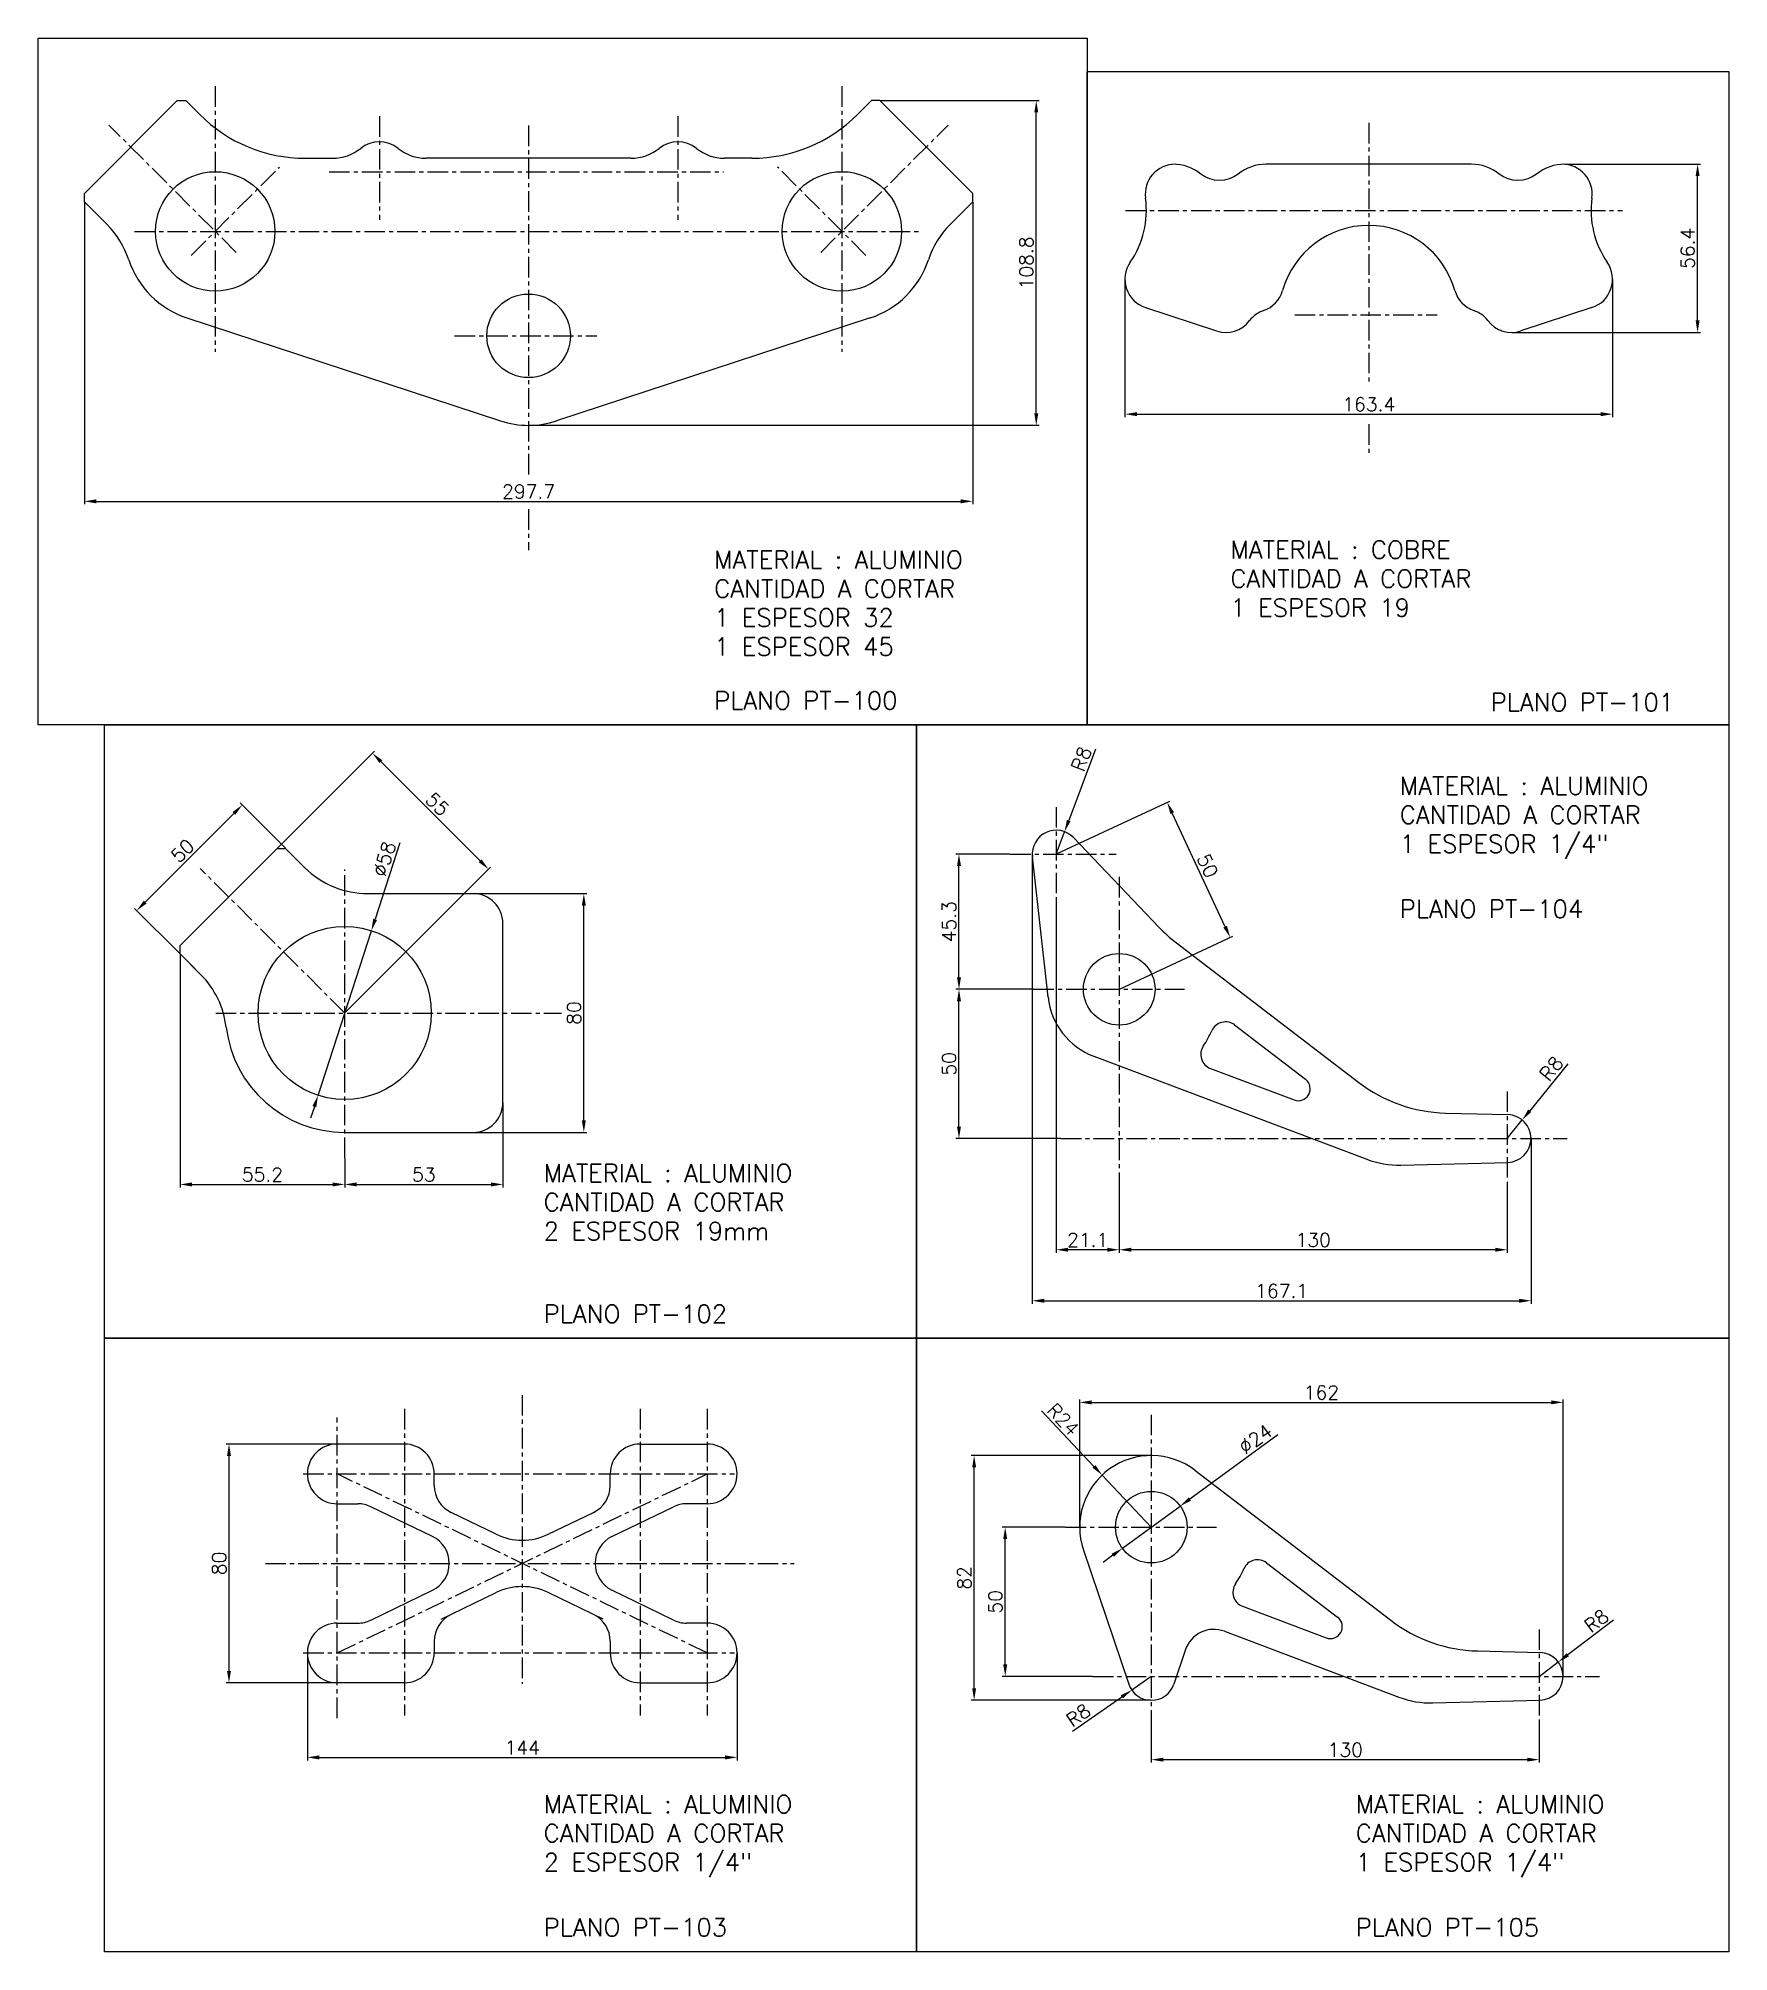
# Model space of a CAD drawing. Extents: x -1050 to 4472, y -2429 to 1188.
# Drawn here: x 390 to 957, y -2201 to -1560 of the extents above; entities that cross this region are included whole.
import ezdxf

# ---------------------------------------------------------------- set-up
doc = ezdxf.new("R2010")
doc.units = 0
doc.header["$LTSCALE"] = 5.5
doc.header["$MEASUREMENT"] = 0
doc.linetypes.add('CENTER', pattern=[2, 1.25, -0.25, 0.25, -0.25])
doc.layers.get('0').update_dxf_attribs({"linetype": 'CONTINUOUS'})
doc.layers.get('DEFPOINTS').update_dxf_attribs({"linetype": 'CONTINUOUS'})
doc.layers.add('CL', color=1, linetype='CENTER')
doc.layers.add('CO', color=3, linetype='CONTINUOUS')
doc.styles.add('ROMANS', font='ROMANS.SHX')
doc.dimstyles.new('2', dxfattribs={"dimscale": 2, "dimtxt": 2.3, "dimasz": 2, "dimexe": 0.5, "dimexo": 0.0625, "dimgap": 0.5, "dimtad": 1, "dimdec": 4, "dimdsep": 46, "dimtxsty": 'ROMANS', "dimcen": -2, "dimclrt": 7, "dimadec": 0, "dimazin": 0, "dimtfac": 0.869565, "dimtdec": 4, "dimtmove": 0, "dimatfit": 3, "dimfxl": 1, "dimtolj": 1, "dimarcsym": 0})

msp = doc.modelspace()

# ---------------------------------------------------------------- texts
at = {"layer": 'CO', "style": 'ROMANS'}
for s, p in [('MATERIAL : COBRE', (789.60852, -1734.23953)), ('MATERIAL : ALUMINIO', (616.61237, -1737.57481)), ('CANTIDAD A CORTAR', (616.61237, -1747.28909)), ('CANTIDAD A CORTAR', (789.60852, -1743.95382)), ('1 ESPESOR 19', (789.60852, -1753.6681)), ('1 ESPESOR 32', (616.61237, -1757.00338)), ('1 ESPESOR 45', (616.61237, -1766.71766)), ('PLANO PT-100', (616.61237, -1784.76198)), ('PLANO PT-101', (876.83789, -1785.36468)), ('MATERIAL : ALUMINIO', (846.36907, -1813.37086)), ('CANTIDAD A CORTAR', (846.36907, -1823.08515)), ('1 ESPESOR 1/4"', (846.36907, -1832.79943)), ('PLANO PT-104', (846.36907, -1854.62377)), ('MATERIAL : ALUMINIO', (559.47356, -1943.13947)), ('CANTIDAD A CORTAR', (559.47356, -1952.85375)), ('2 ESPESOR 19mm', (559.47356, -1962.56804)), ('PLANO PT-102', (559.47356, -1990.32664)), ('MATERIAL : ALUMINIO', (559.47356, -2154.63839)), ('MATERIAL : ALUMINIO', (831.61836, -2154.63839)), ('CANTIDAD A CORTAR', (559.47356, -2164.35268)), ('CANTIDAD A CORTAR', (831.61836, -2164.35268)), ('2 ESPESOR 1/4"', (559.47356, -2174.06696)), ('1 ESPESOR 1/4"', (831.61836, -2174.06696)), ('PLANO PT-103', (559.47356, -2195.8913)), ('PLANO PT-105', (831.61836, -2195.8913))]:
    msp.add_text(s, height=6, dxfattribs=at).set_placement(p)

# ---------------------------------------------------------------- blocks, each defined once
blk = doc.blocks.new('*D139')
at = {"layer": 'CO', "color": 0, "lineweight": -2}
for p, q in [((672.26, -1580.73), (725.54, -1580.73)), ((724.54, -1685.57), (724.54, -1584.73)), ((554.54, -1689.57), (725.54, -1689.57))]:
    blk.add_line(p, q, dxfattribs=at)
at = {"layer": 'CO', "color": 0}
for points in [[(723.88, -1584.73), (725.21, -1584.73), (724.54, -1580.73)], [(723.88, -1685.57), (725.21, -1685.57), (724.54, -1689.57)]]:
    blk.add_solid(points, dxfattribs=at)
at = {"layer": 'DEFPOINTS', "color": 0}
for p in [(672.14, -1580.73), (724.54, -1580.73), (554.41, -1689.57)]:
    blk.add_point(p, dxfattribs=at)
at = {"layer": 'CO', "color": 7, "insert": (721.24, -1635.15), "char_height": 4.6, "attachment_point": 5, "rotation": 90, "style": 'ROMANS'}
blk.add_mtext('\\A1;108.8', dxfattribs=at)
blk = doc.blocks.new('*D140')
at = {"layer": 'CO', "color": 0, "lineweight": -2}
for p, q in [((754.26, -1640.73), (754.26, -1686.83)), ((917.64, -1640.73), (917.64, -1686.83)), ((758.26, -1685.83), (913.64, -1685.83))]:
    blk.add_line(p, q, dxfattribs=at)
at = {"layer": 'CO', "color": 0}
for points in [[(758.26, -1685.16), (758.26, -1686.5), (754.26, -1685.83)], [(913.64, -1685.16), (913.64, -1686.5), (917.64, -1685.83)]]:
    blk.add_solid(points, dxfattribs=at)
at = {"layer": 'DEFPOINTS', "color": 0}
for p in [(754.26, -1640.61), (917.64, -1640.61), (917.64, -1685.83)]:
    blk.add_point(p, dxfattribs=at)
at = {"layer": 'CO', "color": 7, "insert": (835.95, -1682.53), "char_height": 4.6, "attachment_point": 5, "style": 'ROMANS'}
blk.add_mtext('\\A1;163.4', dxfattribs=at)
blk = doc.blocks.new('*D141')
at = {"layer": 'CO', "color": 0, "lineweight": -2}
for p, q in [((901.72, -1602.07), (947.14, -1602.07)), ((946.14, -1654.42), (946.14, -1606.07)), ((883.96, -1658.42), (947.14, -1658.42))]:
    blk.add_line(p, q, dxfattribs=at)
at = {"layer": 'CO', "color": 0}
for points in [[(945.48, -1606.07), (946.81, -1606.07), (946.14, -1602.07)], [(945.48, -1654.42), (946.81, -1654.42), (946.14, -1658.42)]]:
    blk.add_solid(points, dxfattribs=at)
at = {"layer": 'DEFPOINTS', "color": 0}
for p in [(901.59, -1602.07), (946.14, -1602.07), (883.84, -1658.42)]:
    blk.add_point(p, dxfattribs=at)
at = {"layer": 'CO', "color": 7, "insert": (942.84, -1630.25), "char_height": 4.6, "attachment_point": 5, "rotation": 90, "style": 'ROMANS'}
blk.add_mtext('\\A1;56.4', dxfattribs=at)
blk = doc.blocks.new('*D143')
at = {"layer": 'CO', "color": 0, "lineweight": -2}
for p, q in [((405.57, -1614.8), (405.57, -1716.04)), ((703.25, -1614.8), (703.25, -1716.04)), ((409.57, -1715.04), (699.25, -1715.04))]:
    blk.add_line(p, q, dxfattribs=at)
at = {"layer": 'CO', "color": 0}
for points in [[(409.57, -1714.37), (409.57, -1715.7), (405.57, -1715.04)], [(699.25, -1714.37), (699.25, -1715.7), (703.25, -1715.04)]]:
    blk.add_solid(points, dxfattribs=at)
at = {"layer": 'DEFPOINTS', "color": 0}
for p in [(405.57, -1614.67), (703.25, -1614.67), (703.25, -1715.04)]:
    blk.add_point(p, dxfattribs=at)
at = {"layer": 'CO', "color": 7, "insert": (554.41, -1711.74), "char_height": 4.6, "attachment_point": 5, "style": 'ROMANS'}
blk.add_mtext('\\A1;297.7', dxfattribs=at)
blk = doc.blocks.new('*D197')
at = {"layer": 'CO', "color": 0, "lineweight": -2}
for p, q in [((535.93, -1846.5), (573.93, -1846.5)), ((572.93, -1922.5), (572.93, -1850.5)), ((535.93, -1926.5), (573.93, -1926.5))]:
    blk.add_line(p, q, dxfattribs=at)
at = {"layer": 'CO', "color": 0}
for points in [[(572.26, -1850.5), (573.59, -1850.5), (572.93, -1846.5)], [(572.26, -1922.5), (573.59, -1922.5), (572.93, -1926.5)]]:
    blk.add_solid(points, dxfattribs=at)
at = {"layer": 'DEFPOINTS', "color": 0}
for p in [(535.8, -1846.5), (572.93, -1846.5), (535.8, -1926.5)]:
    blk.add_point(p, dxfattribs=at)
at = {"layer": 'CO', "color": 7, "insert": (569.63, -1886.5), "char_height": 4.6, "attachment_point": 5, "rotation": 90, "style": 'ROMANS'}
blk.add_mtext('\\A1;80', dxfattribs=at)
blk = doc.blocks.new('*D198')
at = {"layer": 'CO', "color": 0, "lineweight": -2}
for p, q in [((545.8, -1916.62), (545.8, -1944.95)), ((492.8, -1935.26), (492.8, -1944.95)), ((496.8, -1943.95), (541.8, -1943.95))]:
    blk.add_line(p, q, dxfattribs=at)
at = {"layer": 'CO', "color": 0}
for points in [[(496.8, -1943.28), (496.8, -1944.62), (492.8, -1943.95)], [(541.8, -1943.28), (541.8, -1944.62), (545.8, -1943.95)]]:
    blk.add_solid(points, dxfattribs=at)
at = {"layer": 'DEFPOINTS', "color": 0}
for p in [(545.8, -1916.5), (492.8, -1935.13), (545.8, -1943.95)]:
    blk.add_point(p, dxfattribs=at)
at = {"layer": 'CO', "color": 7, "insert": (519.3, -1940.65), "char_height": 4.6, "attachment_point": 5, "style": 'ROMANS'}
blk.add_mtext('\\A1;53', dxfattribs=at)
blk = doc.blocks.new('*D200')
at = {"layer": 'CO', "color": 0, "lineweight": -2}
for p, q in [((425.94, -1849.33), (455.64, -1819.64)), ((472.92, -1831.26), (457.76, -1816.1)), ((437.56, -1866.61), (422.4, -1851.46))]:
    blk.add_line(p, q, dxfattribs=at)
at = {"layer": 'CO', "color": 0}
for points in [[(455.17, -1819.16), (456.11, -1820.11), (458.47, -1816.81)], [(425.47, -1848.86), (426.41, -1849.81), (423.11, -1852.16)]]:
    blk.add_solid(points, dxfattribs=at)
at = {"layer": 'DEFPOINTS', "color": 0}
for p in [(458.47, -1816.81), (473.01, -1831.35), (437.65, -1866.7)]:
    blk.add_point(p, dxfattribs=at)
at = {"layer": 'CO', "color": 7, "insert": (438.46, -1832.15), "char_height": 4.6, "attachment_point": 5, "rotation": 45, "style": 'ROMANS'}
blk.add_mtext('\\A1;50', dxfattribs=at)
blk = doc.blocks.new('*D201')
at = {"layer": 'CO', "color": 0, "lineweight": -2}
for p, q in [((454, -1847.52), (502.8, -1798.72)), ((504.92, -1802.25), (538.16, -1835.49)), ((492.89, -1886.41), (541.69, -1837.61))]:
    blk.add_line(p, q, dxfattribs=at)
at = {"layer": 'CO', "color": 0}
for points in [[(505.4, -1801.78), (504.45, -1802.73), (502.1, -1799.43)], [(538.63, -1835.02), (537.69, -1835.96), (540.99, -1838.32)]]:
    blk.add_solid(points, dxfattribs=at)
at = {"layer": 'DEFPOINTS', "color": 0}
for p in [(540.99, -1838.32), (453.91, -1847.61), (492.8, -1886.5)]:
    blk.add_point(p, dxfattribs=at)
at = {"layer": 'CO', "color": 7, "insert": (523.87, -1816.54), "char_height": 4.6, "attachment_point": 5, "rotation": 315, "style": 'ROMANS'}
blk.add_mtext('\\A1;55', dxfattribs=at)
blk = doc.blocks.new('*D202')
at = {"layer": 'CO', "color": 0, "lineweight": -2}
for p, q in [((511.3, -1829.45), (502.98, -1855.11)), ((483.86, -1914.09), (501.75, -1858.91)), ((482.63, -1917.89), (481.39, -1921.7))]:
    blk.add_line(p, q, dxfattribs=at)
at = {"layer": 'CO', "color": 0}
for points in [[(502.35, -1854.9), (503.62, -1855.31), (501.75, -1858.91)], [(481.99, -1917.68), (483.26, -1918.1), (483.86, -1914.09)]]:
    blk.add_solid(points, dxfattribs=at)
at = {"layer": 'DEFPOINTS', "color": 0}
for p in [(501.75, -1858.91), (483.86, -1914.09)]:
    blk.add_point(p, dxfattribs=at)
at = {"layer": 'CO', "color": 7, "insert": (506.06, -1834.91), "char_height": 4.6, "attachment_point": 5, "rotation": 72.03488, "style": 'ROMANS'}
blk.add_mtext('\\A1;∅58', dxfattribs=at)
blk = doc.blocks.new('*D203')
at = {"layer": 'CO', "color": 0, "lineweight": -2}
for p, q in [((437.65, -1866.83), (437.65, -1944.95)), ((492.8, -1935.26), (492.8, -1944.95)), ((441.65, -1943.95), (488.8, -1943.95))]:
    blk.add_line(p, q, dxfattribs=at)
at = {"layer": 'CO', "color": 0}
for points in [[(441.65, -1943.28), (441.65, -1944.62), (437.65, -1943.95)], [(488.8, -1943.28), (488.8, -1944.62), (492.8, -1943.95)]]:
    blk.add_solid(points, dxfattribs=at)
at = {"layer": 'DEFPOINTS', "color": 0}
for p in [(437.65, -1866.7), (492.8, -1935.13), (492.8, -1943.95)]:
    blk.add_point(p, dxfattribs=at)
at = {"layer": 'CO', "color": 7, "insert": (465.23, -1940.65), "char_height": 4.6, "attachment_point": 5, "style": 'ROMANS'}
blk.add_mtext('\\A1;55.2', dxfattribs=at)
blk = doc.blocks.new('*D204')
at = {"layer": 'CO', "color": 0, "lineweight": -2}
for p, q in [((480.28, -2101.06), (480.28, -2136.95)), ((624.28, -2101.06), (624.28, -2136.95)), ((484.28, -2135.95), (620.28, -2135.95))]:
    blk.add_line(p, q, dxfattribs=at)
at = {"layer": 'CO', "color": 0}
for points in [[(484.28, -2135.28), (484.28, -2136.62), (480.28, -2135.95)], [(620.28, -2135.28), (620.28, -2136.62), (624.28, -2135.95)]]:
    blk.add_solid(points, dxfattribs=at)
at = {"layer": 'DEFPOINTS', "color": 0}
for p in [(480.28, -2100.94), (624.28, -2100.94), (624.28, -2135.95)]:
    blk.add_point(p, dxfattribs=at)
at = {"layer": 'CO', "color": 7, "insert": (552.28, -2132.65), "char_height": 4.6, "attachment_point": 5, "style": 'ROMANS'}
blk.add_mtext('\\A1;144', dxfattribs=at)
blk = doc.blocks.new('*D205')
at = {"layer": 'CO', "color": 0, "lineweight": -2}
for p, q in [((490.16, -2030.94), (453.03, -2030.94)), ((454.03, -2106.94), (454.03, -2034.94)), ((490.16, -2110.94), (453.03, -2110.94))]:
    blk.add_line(p, q, dxfattribs=at)
at = {"layer": 'CO', "color": 0}
for points in [[(453.36, -2034.94), (454.69, -2034.94), (454.03, -2030.94)], [(453.36, -2106.94), (454.69, -2106.94), (454.03, -2110.94)]]:
    blk.add_solid(points, dxfattribs=at)
at = {"layer": 'DEFPOINTS', "color": 0}
for p in [(454.03, -2030.94), (490.28, -2030.94), (490.28, -2110.94)]:
    blk.add_point(p, dxfattribs=at)
at = {"layer": 'CO', "color": 7, "insert": (450.73, -2070.94), "char_height": 4.6, "attachment_point": 5, "rotation": 90, "style": 'ROMANS'}
blk.add_mtext('\\A1;80', dxfattribs=at)
blk = doc.blocks.new('*D221')
at = {"layer": 'CO', "color": 0, "lineweight": -2}
for p, q in [((763.09, -2126.79), (763.09, -2137.7)), ((893.09, -2124.14), (893.09, -2137.7)), ((767.09, -2136.7), (889.09, -2136.7))]:
    blk.add_line(p, q, dxfattribs=at)
at = {"layer": 'CO', "color": 0}
for points in [[(767.09, -2136.03), (767.09, -2137.36), (763.09, -2136.7)], [(889.09, -2136.03), (889.09, -2137.36), (893.09, -2136.7)]]:
    blk.add_solid(points, dxfattribs=at)
at = {"layer": 'DEFPOINTS', "color": 0}
for p in [(763.09, -2126.67), (893.09, -2124.02), (893.09, -2136.7)]:
    blk.add_point(p, dxfattribs=at)
at = {"layer": 'CO', "color": 7, "insert": (828.09, -2133.4), "char_height": 4.6, "attachment_point": 5, "style": 'ROMANS'}
blk.add_mtext('\\A1;130', dxfattribs=at)
blk = doc.blocks.new('*D222')
at = {"layer": 'CO', "color": 0, "lineweight": -2}
for p, q in [((734.21, -2058.79), (713.13, -2058.79)), ((714.13, -2104.79), (714.13, -2062.79)), ((743.4, -2108.79), (713.13, -2108.79))]:
    blk.add_line(p, q, dxfattribs=at)
at = {"layer": 'CO', "color": 0}
for points in [[(713.47, -2062.79), (714.8, -2062.79), (714.13, -2058.79)], [(713.47, -2104.79), (714.8, -2104.79), (714.13, -2108.79)]]:
    blk.add_solid(points, dxfattribs=at)
at = {"layer": 'DEFPOINTS', "color": 0}
for p in [(714.13, -2058.79), (734.34, -2058.79), (743.52, -2108.79)]:
    blk.add_point(p, dxfattribs=at)
at = {"layer": 'CO', "color": 7, "insert": (710.83, -2083.79), "char_height": 4.6, "attachment_point": 5, "rotation": 90, "style": 'ROMANS'}
blk.add_mtext('\\A1;50', dxfattribs=at)
blk = doc.blocks.new('*D223')
at = {"layer": 'CO', "color": 0, "lineweight": -2}
for p, q in [((805.49, -2027.81), (776.01, -2049.36)), ((753.4, -2065.87), (772.78, -2051.71)), ((750.17, -2068.23), (746.94, -2070.59))]:
    blk.add_line(p, q, dxfattribs=at)
at = {"layer": 'CO', "color": 0}
for points in [[(775.62, -2048.82), (776.4, -2049.89), (772.78, -2051.71)], [(749.78, -2067.7), (750.56, -2068.77), (753.4, -2065.87)]]:
    blk.add_solid(points, dxfattribs=at)
at = {"layer": 'DEFPOINTS', "color": 0}
for p in [(772.78, -2051.71), (753.4, -2065.87)]:
    blk.add_point(p, dxfattribs=at)
at = {"layer": 'CO', "color": 7, "insert": (797.96, -2029.23), "char_height": 4.6, "attachment_point": 5, "rotation": 36.154, "style": 'ROMANS'}
blk.add_mtext('\\A1;∅24', dxfattribs=at)
blk = doc.blocks.new('*D224')
at = {"layer": 'CO', "color": 0, "lineweight": -2}
for p, q in [((726.33, -2019.85), (743.87, -2038.43)), ((763.09, -2058.79), (746.62, -2041.34))]:
    blk.add_line(p, q, dxfattribs=at)
at = {"layer": 'CO', "color": 0}
blk.add_solid([(744.36, -2037.98), (743.39, -2038.89), (746.62, -2041.34)], dxfattribs=at)
at = {"layer": 'DEFPOINTS', "color": 0}
for p in [(746.62, -2041.34), (763.09, -2058.79)]:
    blk.add_point(p, dxfattribs=at)
at = {"layer": 'CO', "color": 7, "insert": (733.55, -2022.69), "char_height": 4.6, "attachment_point": 5, "rotation": 313.34782, "style": 'ROMANS'}
blk.add_mtext('\\A1;R24', dxfattribs=at)
blk = doc.blocks.new('*D225')
at = {"layer": 'CO', "color": 0, "lineweight": -2}
for p, q in [((763.09, -2108.79), (756.53, -2113.37)), ((736.65, -2127.21), (753.24, -2115.65))]:
    blk.add_line(p, q, dxfattribs=at)
at = {"layer": 'CO', "color": 0}
blk.add_solid([(752.86, -2115.11), (753.62, -2116.2), (756.53, -2113.37)], dxfattribs=at)
at = {"layer": 'DEFPOINTS', "color": 0}
for p in [(763.09, -2108.79), (756.53, -2113.37)]:
    blk.add_point(p, dxfattribs=at)
at = {"layer": 'CO', "color": 7, "insert": (738.64, -2121.8), "char_height": 4.6, "attachment_point": 5, "rotation": 34.85488, "style": 'ROMANS'}
blk.add_mtext('\\A1;R8', dxfattribs=at)
blk = doc.blocks.new('*D226')
at = {"layer": 'CO', "color": 0, "lineweight": -2}
for p, q in [((762.97, -2034.79), (702.72, -2034.79)), ((703.72, -2112.79), (703.72, -2038.79)), ((762.97, -2116.79), (702.72, -2116.79))]:
    blk.add_line(p, q, dxfattribs=at)
at = {"layer": 'CO', "color": 0}
for points in [[(703.05, -2038.79), (704.38, -2038.79), (703.72, -2034.79)], [(703.05, -2112.79), (704.38, -2112.79), (703.72, -2116.79)]]:
    blk.add_solid(points, dxfattribs=at)
at = {"layer": 'DEFPOINTS', "color": 0}
for p in [(703.72, -2034.79), (763.09, -2034.79), (763.09, -2116.79)]:
    blk.add_point(p, dxfattribs=at)
at = {"layer": 'CO', "color": 7, "insert": (700.42, -2075.79), "char_height": 4.6, "attachment_point": 5, "rotation": 90, "style": 'ROMANS'}
blk.add_mtext('\\A1;82', dxfattribs=at)
blk = doc.blocks.new('*D227')
at = {"layer": 'CO', "color": 0, "lineweight": -2}
for p, q in [((739.09, -2058.67), (739.09, -2015.98)), ((743.09, -2016.98), (897.09, -2016.98)), ((901.09, -2108.67), (901.09, -2015.98))]:
    blk.add_line(p, q, dxfattribs=at)
at = {"layer": 'CO', "color": 0}
for points in [[(743.09, -2016.31), (743.09, -2017.64), (739.09, -2016.98)], [(897.09, -2016.31), (897.09, -2017.64), (901.09, -2016.98)]]:
    blk.add_solid(points, dxfattribs=at)
at = {"layer": 'DEFPOINTS', "color": 0}
for p in [(901.09, -2016.98), (739.09, -2058.79), (901.09, -2108.79)]:
    blk.add_point(p, dxfattribs=at)
at = {"layer": 'CO', "color": 7, "insert": (820.09, -2013.68), "char_height": 4.6, "attachment_point": 5, "style": 'ROMANS'}
blk.add_mtext('\\A1;162', dxfattribs=at)
blk = doc.blocks.new('*D228')
at = {"layer": 'CO', "color": 0, "lineweight": -2}
for p, q in [((918, -2089.96), (902.66, -2101.56)), ((893.09, -2108.79), (899.47, -2103.97))]:
    blk.add_line(p, q, dxfattribs=at)
at = {"layer": 'CO', "color": 0}
blk.add_solid([(902.26, -2101.02), (903.06, -2102.09), (899.47, -2103.97)], dxfattribs=at)
at = {"layer": 'DEFPOINTS', "color": 0}
for p in [(893.09, -2108.79), (899.47, -2103.97)]:
    blk.add_point(p, dxfattribs=at)
at = {"layer": 'CO', "color": 7, "insert": (912.24, -2090.17), "char_height": 4.6, "attachment_point": 5, "rotation": 37.09615, "style": 'ROMANS'}
blk.add_mtext('\\A1;R8', dxfattribs=at)
blk = doc.blocks.new('*D229')
at = {"layer": 'CO', "color": 0, "lineweight": -2}
for p, q in [((902.7, -1903.52), (889.91, -1919.25)), ((882.34, -1928.55), (887.38, -1922.35))]:
    blk.add_line(p, q, dxfattribs=at)
at = {"layer": 'CO', "color": 0}
blk.add_solid([(889.39, -1918.82), (890.43, -1919.67), (887.38, -1922.35)], dxfattribs=at)
at = {"layer": 'DEFPOINTS', "color": 0}
for p in [(887.38, -1922.35), (882.34, -1928.55)]:
    blk.add_point(p, dxfattribs=at)
at = {"layer": 'CO', "color": 7, "insert": (897.16, -1905.1), "char_height": 4.6, "attachment_point": 5, "rotation": 50.86909, "style": 'ROMANS'}
blk.add_mtext('\\A1;R8', dxfattribs=at)
blk = doc.blocks.new('*D230')
at = {"layer": 'CO', "color": 0, "lineweight": -2}
for p, q in [((752.34, -1946.55), (752.34, -1966.83)), ((882.34, -1943.9), (882.34, -1966.83)), ((878.34, -1965.83), (756.34, -1965.83))]:
    blk.add_line(p, q, dxfattribs=at)
at = {"layer": 'CO', "color": 0}
for points in [[(756.34, -1965.16), (756.34, -1966.49), (752.34, -1965.83)], [(878.34, -1965.16), (878.34, -1966.49), (882.34, -1965.83)]]:
    blk.add_solid(points, dxfattribs=at)
at = {"layer": 'DEFPOINTS', "color": 0}
for p in [(752.34, -1946.43), (882.34, -1943.78), (752.34, -1965.83)]:
    blk.add_point(p, dxfattribs=at)
at = {"layer": 'CO', "color": 7, "insert": (817.34, -1962.53), "char_height": 4.6, "attachment_point": 5, "style": 'ROMANS'}
blk.add_mtext('\\A1;130', dxfattribs=at)
blk = doc.blocks.new('*D231')
at = {"layer": 'CO', "color": 0, "lineweight": -2}
for p, q in [((731.2, -1848.59), (731.2, -1966.83)), ((752.34, -1946.55), (752.34, -1966.83)), ((748.34, -1965.83), (735.2, -1965.83))]:
    blk.add_line(p, q, dxfattribs=at)
at = {"layer": 'CO', "color": 0}
for points in [[(735.2, -1965.16), (735.2, -1966.49), (731.2, -1965.83)], [(748.34, -1965.16), (748.34, -1966.49), (752.34, -1965.83)]]:
    blk.add_solid(points, dxfattribs=at)
at = {"layer": 'DEFPOINTS', "color": 0}
for p in [(731.2, -1848.46), (752.34, -1946.43), (731.2, -1965.83)]:
    blk.add_point(p, dxfattribs=at)
at = {"layer": 'CO', "color": 7, "insert": (741.77, -1962.53), "char_height": 4.6, "attachment_point": 5, "style": 'ROMANS'}
blk.add_mtext('\\A1;21.1', dxfattribs=at)
blk = doc.blocks.new('*D232')
at = {"layer": 'CO', "color": 0, "lineweight": -2}
for p, q in [((723.46, -1878.55), (697.64, -1878.55)), ((698.64, -1924.55), (698.64, -1882.55)), ((732.65, -1928.55), (697.64, -1928.55))]:
    blk.add_line(p, q, dxfattribs=at)
at = {"layer": 'CO', "color": 0}
for points in [[(697.97, -1882.55), (699.31, -1882.55), (698.64, -1878.55)], [(697.97, -1924.55), (699.31, -1924.55), (698.64, -1928.55)]]:
    blk.add_solid(points, dxfattribs=at)
at = {"layer": 'DEFPOINTS', "color": 0}
for p in [(698.64, -1878.55), (723.58, -1878.55), (732.77, -1928.55)]:
    blk.add_point(p, dxfattribs=at)
at = {"layer": 'CO', "color": 7, "insert": (695.34, -1903.55), "char_height": 4.6, "attachment_point": 5, "rotation": 90, "style": 'ROMANS'}
blk.add_mtext('\\A1;50', dxfattribs=at)
blk = doc.blocks.new('*D233')
at = {"layer": 'CO', "color": 0, "lineweight": -2}
for p, q in [((715.7, -1833.24), (697.64, -1833.24)), ((698.64, -1874.55), (698.64, -1837.24)), ((723.33, -1878.55), (697.64, -1878.55))]:
    blk.add_line(p, q, dxfattribs=at)
at = {"layer": 'CO', "color": 0}
for points in [[(697.97, -1837.24), (699.31, -1837.24), (698.64, -1833.24)], [(697.97, -1874.55), (699.31, -1874.55), (698.64, -1878.55)]]:
    blk.add_solid(points, dxfattribs=at)
at = {"layer": 'DEFPOINTS', "color": 0}
for p in [(698.64, -1833.24), (715.83, -1833.24), (723.46, -1878.55)]:
    blk.add_point(p, dxfattribs=at)
at = {"layer": 'CO', "color": 7, "insert": (695.34, -1855.9), "char_height": 4.6, "attachment_point": 5, "rotation": 90, "style": 'ROMANS'}
blk.add_mtext('\\A1;45.3', dxfattribs=at)
blk = doc.blocks.new('*D234')
at = {"layer": 'CO', "color": 0, "lineweight": -2}
for p, q in [((731.32, -1833.19), (769.31, -1815.47)), ((787.85, -1857.58), (770.1, -1819.52)), ((752.45, -1878.5), (790.44, -1860.78))]:
    blk.add_line(p, q, dxfattribs=at)
at = {"layer": 'CO', "color": 0}
for points in [[(770.7, -1819.23), (769.49, -1819.8), (768.41, -1815.89)], [(788.45, -1857.3), (787.24, -1857.86), (789.54, -1861.21)]]:
    blk.add_solid(points, dxfattribs=at)
at = {"layer": 'DEFPOINTS', "color": 0}
for p in [(768.41, -1815.89), (731.2, -1833.24), (752.34, -1878.55)]:
    blk.add_point(p, dxfattribs=at)
at = {"layer": 'CO', "color": 7, "insert": (781.96, -1837.15), "char_height": 4.6, "attachment_point": 5, "rotation": 295, "style": 'ROMANS'}
blk.add_mtext('\\A1;50', dxfattribs=at)
blk = doc.blocks.new('*D235')
at = {"layer": 'CO', "color": 0, "lineweight": -2}
for p, q in [((744.4, -1798.08), (735.42, -1822)), ((731.2, -1833.24), (734.02, -1825.75))]:
    blk.add_line(p, q, dxfattribs=at)
at = {"layer": 'CO', "color": 0}
blk.add_solid([(734.8, -1821.77), (736.04, -1822.24), (734.02, -1825.75)], dxfattribs=at)
at = {"layer": 'DEFPOINTS', "color": 0}
for p in [(734.02, -1825.75), (731.2, -1833.24)]:
    blk.add_point(p, dxfattribs=at)
at = {"layer": 'CO', "color": 7, "insert": (739.65, -1801.34), "char_height": 4.6, "attachment_point": 5, "rotation": 69.43167, "style": 'ROMANS'}
blk.add_mtext('\\A1;R8', dxfattribs=at)
blk = doc.blocks.new('*D236')
at = {"layer": 'CO', "color": 0, "lineweight": -2}
for p, q in [((723.2, -1833.36), (723.2, -1983.92)), ((890.34, -1928.68), (890.34, -1983.92)), ((727.2, -1982.92), (886.34, -1982.92))]:
    blk.add_line(p, q, dxfattribs=at)
at = {"layer": 'CO', "color": 0}
for points in [[(727.2, -1982.26), (727.2, -1983.59), (723.2, -1982.92)], [(886.34, -1982.26), (886.34, -1983.59), (890.34, -1982.92)]]:
    blk.add_solid(points, dxfattribs=at)
at = {"layer": 'DEFPOINTS', "color": 0}
for p in [(723.2, -1833.24), (890.34, -1928.55), (890.34, -1982.92)]:
    blk.add_point(p, dxfattribs=at)
at = {"layer": 'CO', "color": 7, "insert": (806.77, -1979.62), "char_height": 4.6, "attachment_point": 5, "style": 'ROMANS'}
blk.add_mtext('\\A1;167.1', dxfattribs=at)

# ---------------------------------------------------------------- dimensions: what is measured, and where the dimension line sits
at = {"layer": 'CO'}
for base, p1, p2, picture, middle in [((724.54241, -1580.73298), (554.41193, -1689.5736), (672.13985, -1580.73298), '*D139', (721.24241, -1635.15329)), ((946.14483, -1602.06985), (883.83754, -1658.42431), (901.59223, -1602.06985), '*D141', (942.84483, -1630.24708)), ((698.63881, -1833.23865), (723.45743, -1878.55404), (715.82806, -1833.23865), '*D233', (695.33881, -1855.89634))]:
    dim = msp.add_linear_dim(base=base, p1=p1, p2=p2, angle=90, dimstyle='2', override={"dimdec": 1}, dxfattribs=at)
    dim.commit()
    dim.dimension.update_dxf_attribs({"geometry": picture, "text_midpoint": middle})
for base, p1, p2, picture, middle in [((703.25255, -1715.03573), (405.57131, -1614.6741), (703.25255, -1614.6741), '*D143', (554.41193, -1711.73573)), ((917.63974, -1685.82923), (754.25574, -1640.60954), (917.63974, -1640.60954), '*D140', (835.94774, -1682.52923)), ((890.33548, -1982.92417), (723.20456, -1833.23865), (890.33548, -1928.55404), '*D236', (806.77002, -1979.62417)), ((731.20456, -1965.82828), (752.33548, -1946.42843), (731.20456, -1848.46081), '*D231', (741.77002, -1962.52828)), ((492.80423, -1943.94911), (437.6499, -1866.70049), (492.80423, -1935.13134), '*D203', (465.22706, -1940.64911))]:
    dim = msp.add_linear_dim(base=base, p1=p1, p2=p2, dimstyle='2', override={"dimdec": 1}, dxfattribs=at)
    dim.commit()
    dim.dimension.update_dxf_attribs({"geometry": picture, "text_midpoint": middle})
for p1, p2, distance, picture, middle in [((453.91335, -1847.60861), (492.80423, -1886.49948), 68.13982, '*D201', (523.87437, -1816.53847)), ((437.6499, -1866.70049), (473.00524, -1831.34515), 20.55977, '*D200', (438.45616, -1832.15142)), ((752.33548, -1878.55404), (731.20456, -1833.23865), -41.0488, '*D234', (781.96369, -1837.15373))]:
    dim = msp.add_aligned_dim(p1=p1, p2=p2, distance=distance, dimstyle='2', dxfattribs=at)
    dim.commit()
    dim.dimension.update_dxf_attribs({"geometry": picture, "text_midpoint": middle})
for center, mpoint, picture, middle in [((731.20456, -1833.23865), (734.01516, -1825.74862), '*D235', (742.73814, -1802.50248)), ((882.33548, -1928.55404), (887.38423, -1922.34839), '*D229', (899.72231, -1907.18312)), ((763.09039, -2058.7944), (746.61618, -2041.34159), '*D224', (731.14965, -2024.95634)), ((893.09039, -2108.7944), (899.47139, -2103.96916), '*D228', (914.23274, -2092.80679)), ((763.09039, -2108.7944), (756.52557, -2113.36639), '*D225', (740.52571, -2124.50934))]:
    dim = msp.add_radius_dim(center=center, mpoint=mpoint, dimstyle='2', dxfattribs=at)
    dim.commit()
    dim.dimension.update_dxf_attribs({"geometry": picture, "text_midpoint": middle, "dimtype": 164})
for p1, p2, picture, middle in [((483.85953, -1914.08557), (501.74893, -1858.91339), '*D202', (509.2028, -1835.92511)), ((753.40118, -2065.87389), (772.7796, -2051.7149), '*D223', (799.90733, -2031.89383))]:
    dim = msp.add_diameter_dim_2p(p1=p1, p2=p2, dimstyle='2', dxfattribs=at)
    dim.commit()
    dim.dimension.update_dxf_attribs({"geometry": picture, "text_midpoint": middle, "dimtype": 163})
for base, p1, p2, picture, middle in [((572.92755, -1846.49948), (535.80423, -1926.49948), (535.80423, -1846.49948), '*D197', (569.62755, -1886.49948)), ((698.63881, -1878.55404), (732.77008, -1928.55404), (723.58243, -1878.55404), '*D232', (695.33881, -1903.55404)), ((454.02718, -2030.93977), (490.28319, -2110.93977), (490.28319, -2030.93977), '*D205', (450.72718, -2070.93977)), ((703.71605, -2034.7944), (763.09039, -2116.7944), (763.09039, -2034.7944), '*D226', (700.41605, -2075.7944)), ((714.13278, -2058.7944), (743.525, -2108.7944), (734.33735, -2058.7944), '*D222', (710.83278, -2083.7944))]:
    dim = msp.add_linear_dim(base=base, p1=p1, p2=p2, angle=90, dimstyle='2', dxfattribs=at)
    dim.commit()
    dim.dimension.update_dxf_attribs({"geometry": picture, "text_midpoint": middle})
for base, p1, p2, picture, middle in [((545.80423, -1943.94911), (492.80423, -1935.13134), (545.80423, -1916.49948), '*D198', (519.30423, -1940.64911)), ((752.33548, -1965.82828), (882.33548, -1943.7762), (752.33548, -1946.42843), '*D230', (817.33548, -1962.52828)), ((901.09039, -2016.97823), (739.09039, -2058.7944), (901.09039, -2108.7944), '*D227', (820.09039, -2013.67823)), ((624.28319, -2135.94966), (480.28319, -2100.93977), (624.28319, -2100.93977), '*D204', (552.28319, -2132.64966)), ((893.09039, -2136.69512), (763.09039, -2126.66878), (893.09039, -2124.01656), '*D221', (828.09039, -2133.39512))]:
    dim = msp.add_linear_dim(base=base, p1=p1, p2=p2, dimstyle='2', dxfattribs=at)
    dim.commit()
    dim.dimension.update_dxf_attribs({"geometry": picture, "text_midpoint": middle})

# ---------------------------------------------------------------- linework, layer by layer
for p, q in [((405.57131, -1611.84568), (436.684, -1580.73298)), ((436.684, -1580.73298), (439.51243, -1580.73298)), ((444.20839, -1585.42894), (439.51243, -1580.73298)), ((664.61546, -1585.42894), (669.31142, -1580.73298)), ((672.13985, -1580.73298), (669.31142, -1580.73298)), ((703.25255, -1611.84568), (672.13985, -1580.73298)), ((479.56373, -1600.0736), (488.76744, -1600.0736)), ((588.76744, -1600.0736), (520.05641, -1600.0736)), ((629.26012, -1600.0736), (620.05641, -1600.0736)), ((405.57131, -1614.6741), (405.57131, -1611.84568)), ((413.15082, -1622.25362), (405.57131, -1614.6741)), ((695.67303, -1622.25362), (703.25255, -1614.6741)), ((703.25255, -1614.6741), (703.25255, -1611.84568)), ((439.89779, -1653.55172), (545.05376, -1688.07666)), ((668.92606, -1653.55172), (563.77009, -1688.07666)), ((761.13635, -1650.11056), (784.93855, -1657.92533)), ((910.75913, -1650.11056), (886.95693, -1657.92533)), ((437.6499, -1863.87206), (470.17681, -1831.34515)), ((470.17681, -1831.34515), (473.00524, -1831.34515)), ((479.37277, -1837.71268), (473.00524, -1831.34515)), ((765.71908, -1857.8156), (736.99188, -1827.71533)), ((728.48212, -1881.2031), (723.25345, -1834.12167)), ((500.58597, -1846.49948), (535.80423, -1846.49948)), ((545.80423, -1916.49948), (545.80423, -1856.49948)), ((437.6499, -1866.70049), (437.6499, -1863.87206)), ((771.4988, -1862.99864), (832.58347, -1909.75549)), ((442.65389, -1871.70448), (437.6499, -1866.70049)), ((444.50794, -1873.55853), (437.6499, -1866.70049)), ((790.97798, -1890.50212), (814.76675, -1908.71107)), ((743.86101, -1901.00807), (835.31898, -1935.52557)), ((782.89498, -1905.05152), (810.92307, -1915.62971)), ((861.72444, -1920.0361), (882.53548, -1920.55654)), ((492.80423, -1926.49948), (535.80423, -1926.49948)), ((846.66206, -1937.44865), (882.53548, -1936.55154)), ((512.87954, -2030.93977), (490.28319, -2030.93977)), ((591.68685, -2030.93977), (614.28319, -2030.93977)), ((522.78319, -2044.84057), (522.78319, -2040.93977)), ((581.78319, -2044.84057), (581.78319, -2040.93977)), ((777.67806, -2039.73659), (843.33838, -2089.99584)), ((490.28319, -2050.93977), (497.17818, -2050.93977)), ((614.28319, -2050.93977), (607.38821, -2050.93977)), ((522.20045, -2061.93818), (501.53378, -2051.93818)), ((543.57197, -2061.17009), (528.42758, -2053.84216)), ((560.99441, -2061.17009), (576.1388, -2053.84216)), ((582.36593, -2061.93818), (603.0326, -2051.93818)), ((740.35237, -2066.4744), (755.51105, -2111.3544)), ((801.7329, -2070.74247), (825.52167, -2088.95143)), ((501.53378, -2089.94136), (522.20045, -2079.94136)), ((525.13729, -2089.62946), (543.57197, -2080.70945)), ((579.42909, -2089.62946), (560.99441, -2080.70945)), ((603.0326, -2089.94136), (582.36593, -2079.94136)), ((793.64989, -2085.29188), (821.67798, -2095.87007)), ((490.28319, -2090.93977), (497.17818, -2090.93977)), ((614.28319, -2090.93977), (607.38821, -2090.93977)), ((787.56423, -2093.68357), (846.07389, -2115.76593)), ((522.78319, -2097.03897), (522.78319, -2100.93977)), ((581.78319, -2097.03897), (581.78319, -2100.93977)), ((774.55903, -2099.83942), (770.66973, -2111.3544)), ((872.47936, -2100.27646), (893.29039, -2100.7969)), ((512.87954, -2110.93977), (490.28319, -2110.93977)), ((591.68685, -2110.93977), (614.28319, -2110.93977)), ((857.41697, -2117.68901), (893.29039, -2116.7919))]:
    msp.add_line(p, q)
msp.add_lwpolyline([(901.59223, -1602.06985, 0.17066111), (892.20554, -1605.36985, -0.351561525), (879.68995, -1605.36985, 0.17066111), (870.30325, -1602.06985), (801.59223, -1602.06985, 0.17066111), (792.20554, -1605.36985, -0.351561525), (779.68995, -1605.36985, 0.17066111), (770.30325, -1602.06985)], format="xyb")
for centre, radius in [((449.41193, -1624.5736), 20), ((659.41193, -1624.5736), 20), ((554.41193, -1659.5736), 14), ((492.80423, -1886.49948), 29), ((752.33548, -1878.55404), 12), ((763.09039, -2058.7944), 12)]:
    msp.add_circle(centre, radius)
for centre, radius, start, end in [((479.56373, -1550.0736), 50, 225, 270), ((629.26012, -1550.0736), 50, 270, 315), ((504.41193, -1604.5736), 10, 51.2605754, 128.7394246), ((604.41193, -1604.5736), 10, 51.2605754, 128.7394246), ((488.76744, -1585.0736), 15, 270, 308.7394246), ((520.05641, -1585.0736), 15, 231.2605754, 270), ((588.76744, -1585.0736), 15, 270, 308.7394246), ((620.05641, -1585.0736), 15, 231.2605754, 270), ((620.05641, -1585.0736), 15, 231.2605754, 270), ((771.07255, -1612.06985), 10, 90, 187.80502534), ((900.82294, -1612.06985), 10, 352.19497466, 90), ((730.94774, -1617.56985), 30.5, 325.32775586, 7.80502534), ((940.94774, -1617.56985), 30.5, 172.19497466, 214.67224414), ((391.93762, -1643.46682), 30, 18.1969713, 45), ((716.88623, -1643.46682), 30, 135, 161.8030287), ((835.94774, -1652.56985), 30, 15.84442837, 164.15557163), ((449.41193, -1624.5736), 30.5, 198.1969713, 251.82388801), ((659.41193, -1624.5736), 30.5, 288.17611199, 341.8030287), ((764.25574, -1640.60954), 10, 145.32775586, 251.82388801), ((907.63974, -1640.60954), 10, 288.17611199, 34.67224414), ((797.46748, -1641.6488), 10, 288.90579738, 344.15557163), ((874.428, -1641.6488), 10, 195.84442837, 251.09420262), ((803.94774, -1660.56985), 10, 108.90579738, 142.60712094), ((867.94774, -1660.56985), 10, 37.39287906, 71.09420262), ((788.05794, -1648.42431), 10, 251.82388801, 322.60712094), ((883.83754, -1648.42431), 10, 217.39287906, 288.17611199), ((554.41193, -1659.5736), 30, 251.82388801, 288.17611199), ((731.20456, -1833.23865), 8, 43.66292488, 186.33707512), ((500.58597, -1816.49948), 30, 225, 270), ((535.80423, -1856.49948), 10, 0, 90), ((801.88978, -1823.29488), 50, 223.66292488, 232.56799155), ((423.29473, -1894.77173), 30, 6.7867893, 45), ((752.33548, -1878.55404), 24, 186.33707512, 249.32280025), ((492.80423, -1886.49948), 40, 186.7867893, 270), ((787.93889, -1894.47249), 5, 52.56799155, 155.91035535), ((784.66049, -1900.3736), 5, 145.98043645, 249.32280025), ((752.33548, -1878.55404), 34, 325.98043645, 335.91035535), ((812.33548, -1911.88737), 4, 249.32280025, 52.56799155), ((862.97444, -1870.05173), 50, 232.56799155, 268.56745626), ((535.80423, -1916.49948), 10, 270, 0), ((882.33548, -1928.55404), 8, 271.43254374, 88.56745626), ((845.91206, -1907.45803), 30, 249.32280025, 271.43254374), ((490.28319, -2040.93977), 10, 90, 270), ((512.78319, -2040.93977), 10, 0, 90), ((591.78319, -2040.93977), 10, 90, 180), ((614.28319, -2040.93977), 10, 270, 90), ((763.09039, -2058.7944), 24, 52.56799155, 198.66292488), ((532.78319, -2044.84057), 10, 180, 244.17900803), ((571.78319, -2044.84057), 10, 295.82099197, 0), ((497.17818, -2060.93977), 10, 64.17900803, 90), ((607.38821, -2060.93977), 10, 90, 115.82099197), ((517.84484, -2070.93977), 10, 295.82099197, 64.17900803), ((552.28319, -2043.16691), 20, 244.17900803, 295.82099197), ((586.72154, -2070.93977), 10, 115.82099197, 244.17900803), ((798.6938, -2074.71285), 5, 52.56799155, 155.91035535), ((763.09039, -2058.7944), 34, 325.98043645, 335.91035535), ((552.28319, -2098.71263), 20, 64.17900803, 115.82099197), ((795.41541, -2080.61396), 5, 145.98043645, 249.32280025), ((497.17818, -2080.93977), 10, 270, 295.82099197), ((532.78319, -2097.03897), 10, 115.82099197, 180), ((571.78319, -2097.03897), 10, 0, 64.17900803), ((607.38821, -2080.93977), 10, 244.17900803, 270), ((823.09039, -2092.12773), 4, 249.32280025, 52.56799155), ((873.72936, -2050.29209), 50, 232.56799155, 268.56745626), ((490.28319, -2100.93977), 10, 90, 270), ((614.28319, -2100.93977), 10, 270, 90), ((784.03321, -2103.03942), 10, 69.32280025, 161.33707512), ((512.78319, -2100.93977), 10, 270, 0), ((591.78319, -2100.93977), 10, 180, 270), ((893.09039, -2108.7944), 8, 271.43254374, 88.56745626), ((763.09039, -2108.7944), 8, 198.66292488, 341.33707512), ((856.66697, -2087.69839), 30, 249.32280025, 271.43254374)]:
    msp.add_arc(centre, radius, start, end)
at = {"layer": 'CL'}
for p, q in [((449.41193, -1575.94174), (449.41193, -1664.89122)), ((659.41193, -1575.94174), (659.41193, -1664.89122)), ((456.48299, -1631.64467), (413.80643, -1588.9681)), ((504.41193, -1585.99138), (504.41193, -1620.72321)), ((554.41193, -1589.14219), (554.41193, -1707.16252)), ((604.41193, -1585.99138), (604.41193, -1620.72321)), ((652.34086, -1631.64467), (695.01742, -1588.9681)), ((835.94774, -1588.23758), (835.94774, -1675.90582)), ((441.36839, -1632.61713), (470.94601, -1603.03952)), ((487.55646, -1604.5736), (619.77273, -1604.5736)), ((667.45546, -1632.61713), (637.87785, -1603.03952)), ((754.39162, -1617.56985), (920.95598, -1617.56985)), ((422.40857, -1624.5736), (686.24692, -1624.5736)), ((811.17727, -1652.56985), (858.84842, -1652.56985)), ((529.64145, -1659.5736), (577.3126, -1659.5736)), ((835.94774, -1689.20521), (835.94774, -1700.03471)), ((554.41193, -1717.68772), (554.41193, -1731.35362)), ((731.20456, -1817.47652), (731.20456, -1848.46081)), ((715.82806, -1833.23865), (751.33463, -1833.23865)), ((492.80423, -1886.49948), (444.35577, -1838.05102)), ((492.80423, -1935.13134), (492.80423, -1838.37347)), ((752.33548, -1840.89373), (752.33548, -1946.42843)), ((723.58243, -1878.55404), (774.19216, -1878.55404)), ((449.56886, -1886.49948), (565.43693, -1886.49948)), ((882.33548, -1912.79191), (882.33548, -1943.7762)), ((732.77008, -1928.55404), (902.46554, -1928.55404)), ((512.78319, -2019.19273), (512.78319, -2121.94973)), ((552.28319, -2014.52132), (552.28319, -2111.25739)), ((591.78319, -2019.19273), (591.78319, -2121.94973)), ((614.28319, -2019.19273), (614.28319, -2121.94973)), ((490.28319, -2122.74451), (490.28319, -2022.08593)), ((763.09039, -2021.13408), (763.09039, -2126.66878)), ((478.89897, -2040.93977), (623.38857, -2040.93977)), ((490.28319, -2100.93977), (614.28319, -2040.93977)), ((614.28319, -2100.93977), (490.28319, -2040.93977)), ((734.33735, -2058.7944), (784.94707, -2058.7944)), ((466.20793, -2070.93977), (643.46011, -2070.93977)), ((893.09039, -2093.03227), (893.09039, -2124.01656)), ((478.89897, -2100.93977), (623.38857, -2100.93977)), ((743.525, -2108.7944), (913.22045, -2108.7944))]:
    msp.add_line(p, q, dxfattribs=at)
at = {"layer": 'CO'}
for points in [[(390.11387, -1559.86764), (741.57464, -1559.86764), (741.57464, -1789.93571), (390.11387, -1789.93571)], [(741.57464, -1570.99258), (956.58063, -1570.99258), (956.58063, -1789.93571), (741.57464, -1789.93571)], [(412.29103, -1789.93571), (684.43583, -1789.93571), (684.43583, -1995.50037), (412.29103, -1995.50037)], [(684.43583, -1789.93571), (956.58063, -1789.93571), (956.58063, -1995.50037), (684.43583, -1995.50037)], [(412.29103, -1995.50037), (684.43583, -1995.50037), (684.43583, -2201.06504), (412.29103, -2201.06504)], [(684.43583, -1995.50037), (956.58063, -1995.50037), (956.58063, -2201.06504), (684.43583, -2201.06504)]]:
    msp.add_lwpolyline(points, close=True, dxfattribs=at)

msp.set_redraw_order([(e.dxf.handle, doc.entitydb.next_handle()) for e in msp.query("TEXT MTEXT ATTDEF DIMENSION ARC_DIMENSION")])  # texts and dimensions are drawn at this point

doc.saveas('drawing.dxf')
